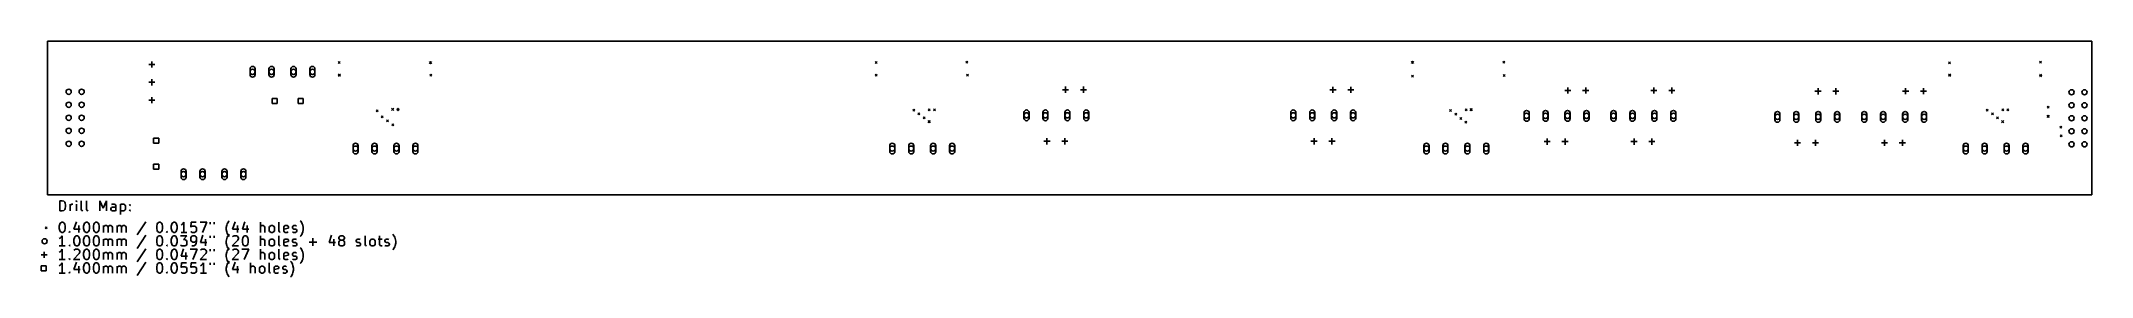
# Model space of a CAD drawing. Extents: x 24 to 425, y -171 to -125.
import ezdxf

# ---------------------------------------------------------------- set-up
doc = ezdxf.new("R2010")
doc.units = 0
doc.layers.add('BLACK', color=7, linetype='CONTINUOUS')

msp = doc.modelspace()

# ---------------------------------------------------------------- linework, layer by layer
at = {"layer": 'BLACK', "linetype": 'CONTINUOUS'}
for p, q in [((25, -125), (425, -125)), ((25, -155), (25, -125)), ((425, -125), (425, -155)), ((44.8325, -129.555), (46.0325, -129.555)), ((45.4325, -128.955), (45.4325, -130.155)), ((64.65, -130.45), (64.65, -131.55)), ((65.65, -131.55), (65.65, -130.45)), ((68.35, -130.45), (68.35, -131.55)), ((69.35, -131.55), (69.35, -130.45)), ((72.65, -130.45), (72.65, -131.55)), ((73.65, -131.55), (73.65, -130.45)), ((76.35, -130.45), (76.35, -131.55)), ((77.35, -131.55), (77.35, -130.45)), ((81.88, -129), (82.28, -129.4)), ((82.28, -129), (81.88, -129.4)), ((81.91, -131.44), (82.31, -131.84)), ((82.31, -131.44), (81.91, -131.84)), ((99.74, -129.01), (100.14, -129.41)), ((100.14, -129.01), (99.74, -129.41)), ((99.79, -131.46), (100.19, -131.86)), ((100.19, -131.46), (99.79, -131.86)), ((186.91, -131.43), (187.31, -131.83)), ((187.31, -131.43), (186.91, -131.83)), ((186.92, -129), (187.32, -129.4)), ((187.32, -129), (186.92, -129.4)), ((204.67, -128.92), (205.07, -129.32)), ((205.07, -128.92), (204.67, -129.32)), ((204.79, -131.45), (205.19, -131.85)), ((205.19, -131.45), (204.79, -131.85)), ((291.89, -128.95), (292.29, -129.35)), ((292.29, -128.95), (291.89, -129.35)), ((291.89, -131.64), (292.29, -132.04)), ((292.29, -131.64), (291.89, -132.04)), ((309.71, -128.92), (310.11, -129.32)), ((310.11, -128.92), (309.71, -129.32)), ((309.78, -131.51), (310.18, -131.91)), ((310.18, -131.51), (309.78, -131.91)), ((396.95, -129.07), (397.35, -129.47)), ((397.35, -129.07), (396.95, -129.47)), ((396.96, -131.48), (397.36, -131.88)), ((397.36, -131.48), (396.96, -131.88)), ((414.75, -128.93), (415.15, -129.33)), ((415.15, -128.93), (414.75, -129.33)), ((414.76, -131.53), (415.16, -131.93)), ((415.16, -131.53), (414.76, -131.93)), ((44.8325, -133.055), (46.0325, -133.055)), ((45.4325, -132.455), (45.4325, -133.655)), ((45.4325, -135.955), (45.4325, -137.155)), ((69.955, -136.228), (68.965, -136.228)), ((68.965, -136.228), (68.965, -137.217)), ((69.955, -137.217), (69.955, -136.228)), ((75.035, -136.228), (74.045, -136.228)), ((74.045, -136.228), (74.045, -137.217)), ((75.035, -137.217), (75.035, -136.228)), ((223.595, -134.5), (224.795, -134.5)), ((224.195, -133.9), (224.195, -135.1)), ((227.095, -134.5), (228.295, -134.5)), ((227.695, -133.9), (227.695, -135.1)), ((275.9, -134.532), (277.1, -134.532)), ((276.5, -133.933), (276.5, -135.132)), ((279.4, -134.532), (280.6, -134.532)), ((280, -133.933), (280, -135.132)), ((321.845, -134.632), (323.045, -134.632)), ((322.445, -134.032), (322.445, -135.232)), ((325.345, -134.632), (326.545, -134.632)), ((325.945, -134.032), (325.945, -135.232)), ((338.695, -134.632), (339.895, -134.632)), ((339.295, -134.032), (339.295, -135.232)), ((342.195, -134.632), (343.395, -134.632)), ((342.795, -134.032), (342.795, -135.232)), ((370.8, -134.8), (372, -134.8)), ((371.4, -134.2), (371.4, -135.4)), ((374.3, -134.8), (375.5, -134.8)), ((374.9, -134.2), (374.9, -135.4)), ((387.945, -134.782), (389.145, -134.782)), ((388.545, -134.183), (388.545, -135.382)), ((391.445, -134.782), (392.645, -134.782)), ((392.045, -134.183), (392.045, -135.382)), ((44.8325, -136.555), (46.0325, -136.555)), ((68.965, -137.217), (69.955, -137.217)), ((74.045, -137.217), (75.035, -137.217)), ((89.31, -138.44), (89.71, -138.84)), ((89.71, -138.44), (89.31, -138.84)), ((90.2725, -139.607), (90.6725, -140.007)), ((90.6725, -139.607), (90.2725, -140.007)), ((91.351, -140.392), (91.751, -140.792)), ((91.751, -140.392), (91.351, -140.792)), ((92.35, -138.13), (92.75, -138.53)), ((92.75, -138.13), (92.35, -138.53)), ((93.39, -138.14), (93.79, -138.54)), ((93.79, -138.14), (93.39, -138.54)), ((194.28, -138.266), (194.68, -138.665)), ((194.68, -138.266), (194.28, -138.665)), ((195.3, -139), (195.7, -139.4)), ((195.7, -139), (195.3, -139.4)), ((196.34, -139.8), (196.74, -140.2)), ((196.74, -139.8), (196.34, -140.2)), ((197.32, -138.22), (197.72, -138.62)), ((197.72, -138.22), (197.32, -138.62)), ((198.35, -138.21), (198.75, -138.61)), ((198.75, -138.21), (198.35, -138.61)), ((216.05, -138.95), (216.05, -140.05)), ((217.05, -140.05), (217.05, -138.95)), ((219.75, -138.95), (219.75, -140.05)), ((220.75, -140.05), (220.75, -138.95)), ((224.05, -138.95), (224.05, -140.05)), ((225.05, -140.05), (225.05, -138.95)), ((227.75, -138.95), (227.75, -140.05)), ((228.75, -140.05), (228.75, -138.95)), ((268.25, -138.95), (268.25, -140.05)), ((269.25, -140.05), (269.25, -138.95)), ((271.95, -138.95), (271.95, -140.05)), ((272.95, -140.05), (272.95, -138.95)), ((276.25, -138.95), (276.25, -140.05)), ((277.25, -140.05), (277.25, -138.95)), ((279.95, -138.95), (279.95, -140.05)), ((280.95, -140.05), (280.95, -138.95)), ((299.3, -138.365), (299.7, -138.766)), ((299.7, -138.365), (299.3, -138.766)), ((300.33, -139.09), (300.73, -139.49)), ((300.73, -139.09), (300.33, -139.49)), ((301.32, -139.9), (301.72, -140.3)), ((301.72, -139.9), (301.32, -140.3)), ((302.34, -138.2), (302.74, -138.6)), ((302.74, -138.2), (302.34, -138.6)), ((303.35, -138.19), (303.75, -138.59)), ((303.75, -138.19), (303.35, -138.59)), ((313.9, -139.05), (313.9, -140.15)), ((314.9, -140.15), (314.9, -139.05)), ((317.6, -139.05), (317.6, -140.15)), ((318.6, -140.15), (318.6, -139.05)), ((321.9, -139.05), (321.9, -140.15)), ((322.9, -140.15), (322.9, -139.05)), ((325.6, -139.05), (325.6, -140.15)), ((326.6, -140.15), (326.6, -139.05)), ((330.9, -139.05), (330.9, -140.15)), ((331.9, -140.15), (331.9, -139.05)), ((334.6, -139.05), (334.6, -140.15)), ((335.6, -140.15), (335.6, -139.05)), ((338.9, -139.05), (338.9, -140.15)), ((339.9, -140.15), (339.9, -139.05)), ((342.6, -139.05), (342.6, -140.15)), ((343.6, -140.15), (343.6, -139.05)), ((362.95, -139.25), (362.95, -140.35)), ((363.95, -140.35), (363.95, -139.25)), ((366.65, -139.25), (366.65, -140.35)), ((367.65, -140.35), (367.65, -139.25)), ((370.95, -139.25), (370.95, -140.35)), ((371.95, -140.35), (371.95, -139.25)), ((374.65, -139.25), (374.65, -140.35)), ((375.65, -140.35), (375.65, -139.25)), ((379.95, -139.25), (379.95, -140.35)), ((380.95, -140.35), (380.95, -139.25)), ((383.65, -139.25), (383.65, -140.35)), ((384.65, -140.35), (384.65, -139.25)), ((387.95, -139.25), (387.95, -140.35)), ((388.95, -140.35), (388.95, -139.25)), ((391.65, -139.25), (391.65, -140.35)), ((392.65, -140.35), (392.65, -139.25)), ((404.29, -138.266), (404.69, -138.665)), ((404.69, -138.266), (404.29, -138.665)), ((405.31, -139), (405.71, -139.4)), ((405.71, -139), (405.31, -139.4)), ((406.34, -139.8), (406.74, -140.2)), ((406.74, -139.8), (406.34, -140.2)), ((407.35, -138.23), (407.75, -138.63)), ((407.75, -138.23), (407.35, -138.63)), ((408.35, -138.22), (408.75, -138.62)), ((408.75, -138.22), (408.35, -138.62)), ((416.2, -137.7), (416.6, -138.1)), ((416.6, -137.7), (416.2, -138.1)), ((416.2, -139.5), (416.6, -139.9)), ((416.6, -139.5), (416.2, -139.9)), ((46.7725, -143.965), (45.7825, -143.965)), ((45.7825, -143.965), (45.7825, -144.955)), ((46.7725, -144.955), (46.7725, -143.965)), ((92.3743, -141.135), (92.7743, -141.534)), ((92.7743, -141.135), (92.3743, -141.534)), ((197.324, -140.534), (197.724, -140.934)), ((197.724, -140.534), (197.324, -140.934)), ((220.555, -143.968), (220.555, -145.167)), ((224.055, -143.968), (224.055, -145.167)), ((272.805, -143.968), (272.805, -145.167)), ((276.305, -143.968), (276.305, -145.167)), ((302.324, -140.635), (302.724, -141.034)), ((302.724, -140.635), (302.324, -141.034)), ((318.405, -144.035), (318.405, -145.235)), ((321.905, -144.035), (321.905, -145.235)), ((335.405, -144.035), (335.405, -145.235)), ((338.905, -144.035), (338.905, -145.235)), ((367.405, -144.267), (367.405, -145.468)), ((370.905, -144.267), (370.905, -145.468)), ((384.405, -144.267), (384.405, -145.468)), ((387.905, -144.267), (387.905, -145.468)), ((407.324, -140.534), (407.724, -140.934)), ((407.724, -140.534), (407.324, -140.934)), ((418.725, -141.625), (419.125, -142.025)), ((419.125, -141.625), (418.725, -142.025)), ((418.75, -143.3), (419.15, -143.7)), ((419.15, -143.3), (418.75, -143.7)), ((45.7825, -144.955), (46.7725, -144.955)), ((84.8, -145.45), (84.8, -146.55)), ((85.8, -146.55), (85.8, -145.45)), ((88.5, -145.45), (88.5, -146.55)), ((89.5, -146.55), (89.5, -145.45)), ((92.8, -145.45), (92.8, -146.55)), ((93.8, -146.55), (93.8, -145.45)), ((96.5, -145.45), (96.5, -146.55)), ((97.5, -146.55), (97.5, -145.45)), ((189.8, -145.45), (189.8, -146.55)), ((190.8, -146.55), (190.8, -145.45)), ((193.5, -145.45), (193.5, -146.55)), ((194.5, -146.55), (194.5, -145.45)), ((197.8, -145.45), (197.8, -146.55)), ((198.8, -146.55), (198.8, -145.45)), ((201.5, -145.45), (201.5, -146.55)), ((202.5, -146.55), (202.5, -145.45)), ((219.955, -144.567), (221.155, -144.567)), ((223.455, -144.567), (224.655, -144.567)), ((272.205, -144.567), (273.405, -144.567)), ((275.705, -144.567), (276.905, -144.567)), ((294.3, -145.45), (294.3, -146.55)), ((295.3, -146.55), (295.3, -145.45)), ((298, -145.45), (298, -146.55)), ((299, -146.55), (299, -145.45)), ((302.3, -145.45), (302.3, -146.55)), ((303.3, -146.55), (303.3, -145.45)), ((306, -145.45), (306, -146.55)), ((307, -146.55), (307, -145.45)), ((317.805, -144.635), (319.005, -144.635)), ((321.305, -144.635), (322.505, -144.635)), ((334.805, -144.635), (336.005, -144.635)), ((338.305, -144.635), (339.505, -144.635)), ((366.805, -144.868), (368.005, -144.868)), ((370.305, -144.868), (371.505, -144.868)), ((383.805, -144.868), (385.005, -144.868)), ((387.305, -144.868), (388.505, -144.868)), ((399.8, -145.45), (399.8, -146.55)), ((400.8, -146.55), (400.8, -145.45)), ((403.5, -145.45), (403.5, -146.55)), ((404.5, -146.55), (404.5, -145.45)), ((407.8, -145.45), (407.8, -146.55)), ((408.8, -146.55), (408.8, -145.45)), ((411.5, -145.45), (411.5, -146.55)), ((412.5, -146.55), (412.5, -145.45)), ((46.7725, -149.045), (45.7825, -149.045)), ((45.7825, -149.045), (45.7825, -150.035)), ((45.7825, -150.035), (46.7725, -150.035)), ((46.7725, -150.035), (46.7725, -149.045)), ((51.15, -150.45), (51.15, -151.55)), ((52.15, -151.55), (52.15, -150.45)), ((54.85, -150.45), (54.85, -151.55)), ((55.85, -151.55), (55.85, -150.45)), ((59.15, -150.45), (59.15, -151.55)), ((60.15, -151.55), (60.15, -150.45)), ((62.85, -150.45), (62.85, -151.55)), ((63.85, -151.55), (63.85, -150.45)), ((425, -155), (25, -155)), ((27.4262, -158.175), (27.4262, -156.175)), ((27.4262, -156.175), (27.9024, -156.175)), ((27.9024, -156.175), (28.1881, -156.27)), ((28.1881, -156.27), (28.3786, -156.461)), ((28.3786, -156.461), (28.4738, -156.651)), ((30.6643, -156.175), (30.569, -156.27)), ((30.569, -156.27), (30.6643, -156.366)), ((30.7595, -156.27), (30.6643, -156.175)), ((30.6643, -156.175), (30.6643, -156.366)), ((30.6643, -156.366), (30.7595, -156.27)), ((31.6167, -157.89), (31.6167, -156.175)), ((32.6643, -157.89), (32.6643, -156.175)), ((35.2357, -158.175), (35.2357, -156.175)), ((35.2357, -156.175), (35.9024, -157.604)), ((35.9024, -157.604), (36.569, -156.175)), ((36.569, -156.175), (36.569, -158.175)), ((27.9024, -158.175), (27.4262, -158.175)), ((27.5214, -160.566), (27.6167, -160.47)), ((27.6167, -160.47), (27.8071, -160.375)), ((27.8071, -160.375), (27.9976, -160.375)), ((28.1881, -158.08), (27.9024, -158.175)), ((27.9976, -160.375), (28.1881, -160.47)), ((28.3786, -157.89), (28.1881, -158.08)), ((28.1881, -160.47), (28.2833, -160.566)), ((28.4738, -157.699), (28.3786, -157.89)), ((28.4738, -156.651), (28.569, -157.032)), ((28.569, -157.318), (28.4738, -157.699)), ((28.569, -157.032), (28.569, -157.318)), ((29.4262, -158.175), (29.4262, -156.842)), ((29.4262, -157.223), (29.5214, -157.032)), ((29.5214, -157.032), (29.6167, -156.937)), ((29.6167, -156.937), (29.8071, -156.842)), ((29.8071, -156.842), (29.9976, -156.842)), ((30.6643, -160.28), (30.1881, -161.709)), ((30.6643, -158.175), (30.6643, -156.842)), ((31.7119, -158.08), (31.6167, -157.89)), ((31.9024, -158.175), (31.7119, -158.08)), ((32.2833, -160.566), (32.3786, -160.47)), ((32.3786, -160.47), (32.569, -160.375)), ((32.569, -160.375), (32.7595, -160.375)), ((32.7595, -158.08), (32.6643, -157.89)), ((32.95, -158.175), (32.7595, -158.08)), ((32.7595, -160.375), (32.95, -160.47)), ((32.95, -160.47), (33.0452, -160.566)), ((34.1881, -160.566), (34.2833, -160.47)), ((34.2833, -160.47), (34.4738, -160.375)), ((34.4738, -160.375), (34.6643, -160.375)), ((34.6643, -160.375), (34.8548, -160.47)), ((34.8548, -160.47), (34.95, -160.566)), ((37.4262, -157.699), (37.5214, -157.509)), ((37.4262, -157.89), (37.4262, -157.699)), ((37.5214, -158.08), (37.4262, -157.89)), ((37.7119, -156.842), (37.5214, -156.937)), ((37.5214, -157.509), (37.7119, -157.413)), ((37.7119, -158.175), (37.5214, -158.08)), ((38.0929, -156.842), (37.7119, -156.842)), ((37.7119, -157.413), (38.1881, -157.413)), ((38.1881, -158.175), (37.7119, -158.175)), ((38.2833, -156.937), (38.0929, -156.842)), ((38.1881, -157.413), (38.3786, -157.318)), ((38.3786, -158.08), (38.1881, -158.175)), ((38.3786, -157.128), (38.2833, -156.937)), ((38.3786, -158.175), (38.3786, -157.128)), ((39.331, -156.842), (39.331, -158.842)), ((39.331, -156.937), (39.5214, -156.842)), ((39.5214, -158.175), (39.331, -158.08)), ((39.5214, -156.842), (39.9024, -156.842)), ((39.9024, -158.175), (39.5214, -158.175)), ((39.9024, -156.842), (40.0929, -156.937)), ((40.0929, -158.08), (39.9024, -158.175)), ((40.0929, -156.937), (40.1881, -157.032)), ((40.1881, -157.985), (40.0929, -158.08)), ((40.1881, -157.032), (40.2833, -157.223)), ((40.2833, -157.794), (40.1881, -157.985)), ((40.2833, -157.223), (40.2833, -157.794)), ((41.0452, -157.032), (41.1405, -156.937)), ((41.1405, -157.128), (41.0452, -157.032)), ((41.0452, -158.08), (41.1405, -157.985)), ((41.1405, -158.175), (41.0452, -158.08)), ((41.1405, -156.937), (41.2357, -157.032)), ((41.1405, -156.937), (41.1405, -157.128)), ((41.2357, -157.032), (41.1405, -157.128)), ((41.1405, -157.985), (41.2357, -158.08)), ((41.1405, -157.985), (41.1405, -158.175)), ((41.2357, -158.08), (41.1405, -158.175)), ((44.2833, -160.28), (42.569, -162.851)), ((46.569, -160.566), (46.6643, -160.47)), ((46.6643, -160.47), (46.8548, -160.375)), ((46.8548, -160.375), (47.0452, -160.375)), ((47.0452, -160.375), (47.2357, -160.47)), ((47.2357, -160.47), (47.331, -160.566)), ((49.4262, -160.566), (49.5214, -160.47)), ((49.5214, -160.47), (49.7119, -160.375)), ((49.7119, -160.375), (49.9024, -160.375)), ((49.9024, -160.375), (50.0929, -160.47)), ((50.0929, -160.47), (50.1881, -160.566)), ((51.7119, -160.375), (51.5214, -160.661)), ((51.7119, -162.375), (51.7119, -160.375)), ((53.1405, -160.375), (53.0452, -161.328)), ((54.0929, -160.375), (53.1405, -160.375)), ((54.8548, -160.375), (56.1881, -160.375)), ((56.1881, -160.375), (55.331, -162.375)), ((56.8548, -160.375), (56.8548, -160.756)), ((57.6167, -160.375), (57.6167, -160.756)), ((60.1881, -160.661), (60.2833, -160.47)), ((60.2833, -160.47), (60.4738, -160.185)), ((60.4738, -160.185), (60.5691, -160.09)), ((61.7119, -160.28), (61.2357, -161.709)), ((63.6167, -160.28), (63.1405, -161.709)), ((66.6643, -162.375), (66.6643, -160.375)), ((70.2833, -162.09), (70.2833, -160.375)), ((74.5691, -160.185), (74.4738, -160.09)), ((74.7595, -160.47), (74.5691, -160.185)), ((74.8548, -160.661), (74.7595, -160.47)), ((24.55, -161.25), (24.95, -161.65)), ((24.95, -161.25), (24.55, -161.65)), ((27.331, -161.137), (27.4262, -160.756)), ((27.331, -161.613), (27.331, -161.137)), ((27.4262, -161.994), (27.331, -161.613)), ((27.5214, -163.491), (27.331, -163.587)), ((27.4262, -160.756), (27.5214, -160.566)), ((27.5214, -162.185), (27.4262, -161.994)), ((27.6167, -162.28), (27.5214, -162.185)), ((27.7119, -163.301), (27.5214, -163.491)), ((27.8071, -162.375), (27.6167, -162.28)), ((27.9024, -163.015), (27.7119, -163.301)), ((27.9976, -162.375), (27.8071, -162.375)), ((27.9024, -165.015), (27.9024, -163.015)), ((28.1881, -162.28), (27.9976, -162.375)), ((28.2833, -162.185), (28.1881, -162.28)), ((28.2833, -160.566), (28.3786, -160.756)), ((28.3786, -161.994), (28.2833, -162.185)), ((28.3786, -160.756), (28.4738, -161.137)), ((28.4738, -161.613), (28.3786, -161.994)), ((28.4738, -161.137), (28.4738, -161.613)), ((29.2357, -162.28), (29.331, -162.185)), ((29.331, -162.375), (29.2357, -162.28)), ((29.331, -162.185), (29.4262, -162.28)), ((29.331, -162.185), (29.331, -162.375)), ((29.4262, -162.28), (29.331, -162.375)), ((30.1881, -161.709), (31.4262, -161.709)), ((30.1881, -163.777), (30.2833, -163.396)), ((30.1881, -164.253), (30.1881, -163.777)), ((30.2833, -164.634), (30.1881, -164.253)), ((30.2833, -163.396), (30.3786, -163.206)), ((30.3786, -163.206), (30.4738, -163.11)), ((30.4738, -163.11), (30.6643, -163.015)), ((30.6643, -163.015), (30.8548, -163.015)), ((30.8548, -163.015), (31.0452, -163.11)), ((31.0452, -163.11), (31.1405, -163.206)), ((31.1405, -161.042), (31.1405, -162.375)), ((31.1405, -163.206), (31.2357, -163.396)), ((31.2357, -163.396), (31.331, -163.777)), ((31.331, -164.253), (31.2357, -164.634)), ((31.331, -163.777), (31.331, -164.253)), ((32.0929, -161.137), (32.1881, -160.756)), ((32.0929, -161.613), (32.0929, -161.137)), ((32.1881, -161.994), (32.0929, -161.613)), ((32.0929, -163.777), (32.1881, -163.396)), ((32.0929, -164.253), (32.0929, -163.777)), ((32.1881, -164.634), (32.0929, -164.253)), ((32.1881, -160.756), (32.2833, -160.566)), ((32.2833, -162.185), (32.1881, -161.994)), ((32.1881, -163.396), (32.2833, -163.206)), ((32.3786, -162.28), (32.2833, -162.185)), ((32.2833, -163.206), (32.3786, -163.11)), ((32.569, -162.375), (32.3786, -162.28)), ((32.3786, -163.11), (32.569, -163.015)), ((32.7595, -162.375), (32.569, -162.375)), ((32.569, -163.015), (32.7595, -163.015)), ((32.95, -162.28), (32.7595, -162.375)), ((32.7595, -163.015), (32.95, -163.11)), ((33.0452, -162.185), (32.95, -162.28)), ((32.95, -163.11), (33.0452, -163.206)), ((33.0452, -160.566), (33.1405, -160.756)), ((33.1405, -161.994), (33.0452, -162.185)), ((33.0452, -163.206), (33.1405, -163.396)), ((33.1405, -160.756), (33.2357, -161.137)), ((33.2357, -161.613), (33.1405, -161.994)), ((33.1405, -163.396), (33.2357, -163.777)), ((33.2357, -164.253), (33.1405, -164.634)), ((33.2357, -161.137), (33.2357, -161.613)), ((33.2357, -163.777), (33.2357, -164.253)), ((33.9976, -161.137), (34.0929, -160.756)), ((33.9976, -161.613), (33.9976, -161.137)), ((34.0929, -161.994), (33.9976, -161.613)), ((33.9976, -163.777), (34.0929, -163.396)), ((33.9976, -164.253), (33.9976, -163.777)), ((34.0929, -164.634), (33.9976, -164.253)), ((34.0929, -160.756), (34.1881, -160.566)), ((34.1881, -162.185), (34.0929, -161.994)), ((34.0929, -163.396), (34.1881, -163.206)), ((34.2833, -162.28), (34.1881, -162.185)), ((34.1881, -163.206), (34.2833, -163.11)), ((34.4738, -162.375), (34.2833, -162.28)), ((34.2833, -163.11), (34.4738, -163.015)), ((34.6643, -162.375), (34.4738, -162.375)), ((34.4738, -163.015), (34.6643, -163.015)), ((34.8548, -162.28), (34.6643, -162.375)), ((34.6643, -163.015), (34.8548, -163.11)), ((34.95, -162.185), (34.8548, -162.28)), ((34.8548, -163.11), (34.95, -163.206)), ((34.95, -160.566), (35.0452, -160.756)), ((35.0452, -161.994), (34.95, -162.185)), ((34.95, -163.206), (35.0452, -163.396)), ((35.0452, -160.756), (35.1405, -161.137)), ((35.1405, -161.613), (35.0452, -161.994)), ((35.0452, -163.396), (35.1405, -163.777)), ((35.1405, -164.253), (35.0452, -164.634)), ((35.1405, -161.137), (35.1405, -161.613)), ((35.1405, -163.777), (35.1405, -164.253)), ((35.9976, -162.375), (35.9976, -161.042)), ((35.9976, -161.232), (36.0929, -161.137)), ((35.9976, -165.015), (35.9976, -163.682)), ((35.9976, -163.872), (36.0929, -163.777)), ((36.0929, -161.137), (36.2833, -161.042)), ((36.0929, -163.777), (36.2833, -163.682)), ((36.2833, -161.042), (36.569, -161.042)), ((36.2833, -163.682), (36.569, -163.682)), ((36.569, -161.042), (36.7595, -161.137)), ((36.569, -163.682), (36.7595, -163.777)), ((36.7595, -161.137), (36.8548, -161.328)), ((36.7595, -163.777), (36.8548, -163.968)), ((36.8548, -161.328), (36.95, -161.137)), ((36.8548, -161.328), (36.8548, -162.375)), ((36.8548, -163.968), (36.95, -163.777)), ((36.8548, -163.968), (36.8548, -165.015)), ((36.95, -161.137), (37.1405, -161.042)), ((36.95, -163.777), (37.1405, -163.682)), ((37.1405, -161.042), (37.4262, -161.042)), ((37.1405, -163.682), (37.4262, -163.682)), ((37.4262, -161.042), (37.6167, -161.137)), ((37.4262, -163.682), (37.6167, -163.777)), ((37.6167, -161.137), (37.7119, -161.328)), ((37.6167, -163.777), (37.7119, -163.968)), ((37.7119, -161.328), (37.7119, -162.375)), ((37.7119, -163.968), (37.7119, -165.015)), ((38.6643, -162.375), (38.6643, -161.042)), ((38.6643, -161.232), (38.7595, -161.137)), ((38.6643, -165.015), (38.6643, -163.682)), ((38.6643, -163.872), (38.7595, -163.777)), ((38.7595, -161.137), (38.95, -161.042)), ((38.7595, -163.777), (38.95, -163.682)), ((38.95, -161.042), (39.2357, -161.042)), ((38.95, -163.682), (39.2357, -163.682)), ((39.2357, -161.042), (39.4262, -161.137)), ((39.2357, -163.682), (39.4262, -163.777)), ((39.4262, -161.137), (39.5214, -161.328)), ((39.4262, -163.777), (39.5214, -163.968)), ((39.5214, -161.328), (39.6167, -161.137)), ((39.5214, -161.328), (39.5214, -162.375)), ((39.5214, -163.968), (39.6167, -163.777)), ((39.5214, -163.968), (39.5214, -165.015)), ((39.6167, -161.137), (39.8071, -161.042)), ((39.6167, -163.777), (39.8071, -163.682)), ((39.8071, -161.042), (40.0929, -161.042)), ((39.8071, -163.682), (40.0929, -163.682)), ((40.0929, -161.042), (40.2833, -161.137)), ((40.0929, -163.682), (40.2833, -163.777)), ((40.2833, -161.137), (40.3786, -161.328)), ((40.2833, -163.777), (40.3786, -163.968)), ((40.3786, -161.328), (40.3786, -162.375)), ((40.3786, -163.968), (40.3786, -165.015)), ((44.2833, -162.92), (42.569, -165.491)), ((46.3786, -161.137), (46.4738, -160.756)), ((46.3786, -161.613), (46.3786, -161.137)), ((46.4738, -161.994), (46.3786, -161.613)), ((46.3786, -163.777), (46.4738, -163.396)), ((46.3786, -164.253), (46.3786, -163.777)), ((46.4738, -164.634), (46.3786, -164.253)), ((46.4738, -160.756), (46.569, -160.566)), ((46.569, -162.185), (46.4738, -161.994)), ((46.4738, -163.396), (46.569, -163.206)), ((46.6643, -162.28), (46.569, -162.185)), ((46.569, -163.206), (46.6643, -163.11)), ((46.8548, -162.375), (46.6643, -162.28)), ((46.6643, -163.11), (46.8548, -163.015)), ((47.0452, -162.375), (46.8548, -162.375)), ((46.8548, -163.015), (47.0452, -163.015)), ((47.2357, -162.28), (47.0452, -162.375)), ((47.0452, -163.015), (47.2357, -163.11)), ((47.331, -162.185), (47.2357, -162.28)), ((47.2357, -163.11), (47.331, -163.206)), ((47.331, -160.566), (47.4262, -160.756)), ((47.4262, -161.994), (47.331, -162.185)), ((47.331, -163.206), (47.4262, -163.396)), ((47.4262, -160.756), (47.5214, -161.137)), ((47.5214, -161.613), (47.4262, -161.994)), ((47.4262, -163.396), (47.5214, -163.777)), ((47.5214, -164.253), (47.4262, -164.634)), ((47.5214, -161.137), (47.5214, -161.613)), ((47.5214, -163.777), (47.5214, -164.253)), ((48.2833, -162.28), (48.3786, -162.185)), ((48.3786, -162.375), (48.2833, -162.28)), ((48.3786, -162.185), (48.4738, -162.28)), ((48.3786, -162.185), (48.3786, -162.375)), ((48.4738, -162.28), (48.3786, -162.375)), ((49.2357, -161.137), (49.331, -160.756)), ((49.2357, -161.613), (49.2357, -161.137)), ((49.331, -161.994), (49.2357, -161.613)), ((49.2357, -163.777), (49.331, -163.396)), ((49.2357, -164.253), (49.2357, -163.777)), ((49.331, -164.634), (49.2357, -164.253)), ((49.331, -160.756), (49.4262, -160.566)), ((49.4262, -162.185), (49.331, -161.994)), ((49.331, -163.396), (49.4262, -163.206)), ((49.5214, -162.28), (49.4262, -162.185)), ((49.4262, -163.206), (49.5214, -163.11)), ((49.7119, -162.375), (49.5214, -162.28)), ((49.5214, -163.11), (49.7119, -163.015)), ((49.9024, -162.375), (49.7119, -162.375)), ((49.7119, -163.015), (49.9024, -163.015)), ((50.0929, -162.28), (49.9024, -162.375)), ((49.9024, -163.015), (50.0929, -163.11)), ((50.1881, -162.185), (50.0929, -162.28)), ((50.0929, -163.11), (50.1881, -163.206)), ((50.1881, -160.566), (50.2833, -160.756)), ((50.2833, -161.994), (50.1881, -162.185)), ((50.1881, -163.206), (50.2833, -163.396)), ((50.2833, -160.756), (50.3786, -161.137)), ((50.3786, -161.613), (50.2833, -161.994)), ((50.2833, -163.396), (50.3786, -163.777)), ((50.3786, -164.253), (50.2833, -164.634)), ((50.3786, -161.137), (50.3786, -161.613)), ((50.3786, -163.777), (50.3786, -164.253)), ((51.0452, -163.015), (52.2833, -163.015)), ((51.331, -160.851), (51.1405, -160.947)), ((52.2833, -162.375), (51.1405, -162.375)), ((51.5214, -160.661), (51.331, -160.851)), ((52.2833, -163.015), (51.6167, -163.777)), ((51.6167, -163.777), (51.9024, -163.777)), ((51.9024, -163.777), (52.0929, -163.872)), ((52.0929, -163.872), (52.1881, -163.968)), ((52.1881, -163.968), (52.2833, -164.158)), ((52.2833, -164.158), (52.2833, -164.634)), ((53.0452, -161.328), (53.1405, -161.232)), ((53.1405, -162.28), (53.0452, -162.185)), ((53.1405, -163.206), (53.0452, -163.396)), ((53.0452, -163.396), (53.0452, -163.872)), ((53.0452, -163.872), (53.1405, -164.063)), ((53.1405, -161.232), (53.331, -161.137)), ((53.331, -162.375), (53.1405, -162.28)), ((53.2357, -163.11), (53.1405, -163.206)), ((53.1405, -164.063), (53.2357, -164.158)), ((53.4262, -163.015), (53.2357, -163.11)), ((53.2357, -164.158), (53.4262, -164.253)), ((53.331, -161.137), (53.8071, -161.137)), ((53.8071, -162.375), (53.331, -162.375)), ((53.8071, -163.015), (53.4262, -163.015)), ((53.4262, -164.253), (53.8071, -164.253)), ((53.8071, -161.137), (53.9976, -161.232)), ((53.9976, -162.28), (53.8071, -162.375)), ((53.9976, -163.11), (53.8071, -163.015)), ((53.8071, -164.253), (53.9976, -164.158)), ((53.9976, -161.232), (54.0929, -161.328)), ((54.0929, -162.185), (53.9976, -162.28)), ((54.0929, -163.206), (53.9976, -163.11)), ((53.9976, -164.158), (54.0929, -164.063)), ((54.0929, -161.328), (54.1881, -161.518)), ((54.1881, -161.994), (54.0929, -162.185)), ((54.1881, -163.396), (54.0929, -163.206)), ((54.0929, -164.063), (54.1881, -163.872)), ((54.0929, -164.539), (54.1881, -164.158)), ((54.1881, -161.518), (54.1881, -161.994)), ((54.1881, -164.158), (54.1881, -163.396)), ((55.4262, -162.92), (54.95, -164.349)), ((54.95, -164.349), (56.1881, -164.349)), ((55.9024, -163.682), (55.9024, -165.015)), ((56.8548, -163.015), (56.8548, -163.396)), ((57.6167, -163.015), (57.6167, -163.396)), ((59.9976, -161.423), (60.0929, -160.947)), ((59.9976, -161.804), (59.9976, -161.423)), ((60.0929, -162.28), (59.9976, -161.804)), ((59.9976, -164.063), (60.0929, -163.587)), ((59.9976, -164.444), (59.9976, -164.063)), ((60.0929, -164.92), (59.9976, -164.444)), ((60.0929, -160.947), (60.1881, -160.661)), ((60.1881, -162.566), (60.0929, -162.28)), ((60.0929, -163.587), (60.1881, -163.301)), ((60.2833, -162.756), (60.1881, -162.566)), ((60.1881, -163.301), (60.2833, -163.11)), ((60.4738, -163.042), (60.2833, -162.756)), ((60.2833, -163.11), (60.4738, -162.825)), ((60.4738, -162.825), (60.5691, -162.73)), ((60.5691, -163.137), (60.4738, -163.042)), ((62.2833, -163.872), (61.1405, -165.015)), ((61.2357, -161.709), (62.4738, -161.709)), ((61.2357, -163.206), (61.331, -163.11)), ((61.331, -163.11), (61.5214, -163.015)), ((61.5214, -163.015), (61.9976, -163.015)), ((61.9976, -163.015), (62.1881, -163.11)), ((62.1881, -161.042), (62.1881, -162.375)), ((62.1881, -163.11), (62.2833, -163.206)), ((62.2833, -163.206), (62.3786, -163.396)), ((62.3786, -163.587), (62.2833, -163.872)), ((62.3786, -163.396), (62.3786, -163.587)), ((63.1405, -161.709), (64.3786, -161.709)), ((63.1405, -163.777), (63.2357, -163.396)), ((63.1405, -164.253), (63.1405, -163.777)), ((63.2357, -164.634), (63.1405, -164.253)), ((63.2357, -163.396), (63.331, -163.206)), ((63.331, -163.206), (63.4262, -163.11)), ((63.4262, -163.11), (63.6167, -163.015)), ((63.6167, -163.015), (63.8071, -163.015)), ((63.8071, -163.015), (63.9976, -163.11)), ((63.9976, -163.11), (64.0929, -163.206)), ((64.0929, -161.042), (64.0929, -162.375)), ((64.0929, -163.206), (64.1881, -163.396)), ((64.1881, -163.396), (64.2833, -163.777)), ((64.2833, -164.253), (64.1881, -164.634)), ((64.2833, -163.777), (64.2833, -164.253)), ((66.7595, -161.137), (66.6643, -161.232)), ((66.6643, -165.015), (66.6643, -163.015)), ((66.7595, -163.777), (66.6643, -163.872)), ((66.95, -161.042), (66.7595, -161.137)), ((66.95, -163.682), (66.7595, -163.777)), ((67.2357, -161.042), (66.95, -161.042)), ((67.2357, -163.682), (66.95, -163.682)), ((67.4262, -161.137), (67.2357, -161.042)), ((67.4262, -163.777), (67.2357, -163.682)), ((67.5214, -161.328), (67.4262, -161.137)), ((67.5214, -163.968), (67.4262, -163.777)), ((67.5214, -162.375), (67.5214, -161.328)), ((67.5214, -165.015), (67.5214, -163.968)), ((68.3786, -161.423), (68.4738, -161.232)), ((68.3786, -161.994), (68.3786, -161.423)), ((68.4738, -162.185), (68.3786, -161.994)), ((68.3786, -164.063), (68.4738, -163.872)), ((68.3786, -164.634), (68.3786, -164.063)), ((68.4738, -161.232), (68.5691, -161.137)), ((68.5691, -162.28), (68.4738, -162.185)), ((68.4738, -163.872), (68.5691, -163.777)), ((68.5691, -161.137), (68.7595, -161.042)), ((68.7595, -162.375), (68.5691, -162.28)), ((68.5691, -163.777), (68.7595, -163.682)), ((68.7595, -161.042), (69.0452, -161.042)), ((69.0452, -162.375), (68.7595, -162.375)), ((68.7595, -163.682), (69.0452, -163.682)), ((69.0452, -161.042), (69.2357, -161.137)), ((69.2357, -162.28), (69.0452, -162.375)), ((69.0452, -163.682), (69.2357, -163.777)), ((69.2357, -161.137), (69.331, -161.232)), ((69.331, -162.185), (69.2357, -162.28)), ((69.2357, -163.777), (69.331, -163.872)), ((69.331, -161.232), (69.4262, -161.423)), ((69.4262, -161.994), (69.331, -162.185)), ((69.331, -163.872), (69.4262, -164.063)), ((69.4262, -161.423), (69.4262, -161.994)), ((69.4262, -164.063), (69.4262, -164.634)), ((70.3786, -162.28), (70.2833, -162.09)), ((70.2833, -164.73), (70.2833, -163.015)), ((70.5691, -162.375), (70.3786, -162.28)), ((71.2357, -161.328), (71.331, -161.137)), ((71.2357, -162.09), (71.2357, -161.328)), ((72.1881, -161.518), (71.2357, -161.709)), ((71.331, -162.28), (71.2357, -162.09)), ((71.2357, -163.968), (71.331, -163.777)), ((71.2357, -164.73), (71.2357, -163.968)), ((72.1881, -164.158), (71.2357, -164.349)), ((71.331, -161.137), (71.5214, -161.042)), ((71.5214, -162.375), (71.331, -162.28)), ((71.331, -163.777), (71.5214, -163.682)), ((71.5214, -161.042), (71.9024, -161.042)), ((71.9024, -162.375), (71.5214, -162.375)), ((71.5214, -163.682), (71.9024, -163.682)), ((71.9024, -161.042), (72.0929, -161.137)), ((72.0929, -162.28), (71.9024, -162.375)), ((71.9024, -163.682), (72.0929, -163.777)), ((72.0929, -161.137), (72.1881, -161.328)), ((72.0929, -163.777), (72.1881, -163.968)), ((72.1881, -161.328), (72.1881, -161.518)), ((72.1881, -163.968), (72.1881, -164.158)), ((72.95, -161.328), (73.0452, -161.137)), ((72.95, -161.423), (72.95, -161.328)), ((73.0452, -161.613), (72.95, -161.423)), ((72.95, -162.28), (73.1405, -162.375)), ((72.95, -163.968), (73.0452, -163.777)), ((72.95, -164.063), (72.95, -163.968)), ((73.0452, -164.253), (72.95, -164.063)), ((73.0452, -161.137), (73.2357, -161.042)), ((73.2357, -161.709), (73.0452, -161.613)), ((73.0452, -163.777), (73.2357, -163.682)), ((73.2357, -164.349), (73.0452, -164.253)), ((73.1405, -162.375), (73.5214, -162.375)), ((73.2357, -161.042), (73.5214, -161.042)), ((73.5214, -161.709), (73.2357, -161.709)), ((73.2357, -163.682), (73.5214, -163.682)), ((73.5214, -164.349), (73.2357, -164.349)), ((73.5214, -161.042), (73.7119, -161.137)), ((73.7119, -161.804), (73.5214, -161.709)), ((73.5214, -162.375), (73.7119, -162.28)), ((73.5214, -163.682), (73.7119, -163.777)), ((73.7119, -164.444), (73.5214, -164.349)), ((73.8071, -161.994), (73.7119, -161.804)), ((73.7119, -162.28), (73.8071, -162.09)), ((73.8071, -164.634), (73.7119, -164.444)), ((73.8071, -162.09), (73.8071, -161.994)), ((74.4738, -163.137), (74.5691, -163.042)), ((74.5691, -163.042), (74.7595, -162.756)), ((74.7595, -162.756), (74.8548, -162.566)), ((74.95, -160.947), (74.8548, -160.661)), ((74.8548, -162.566), (74.95, -162.28)), ((75.0452, -161.423), (74.95, -160.947)), ((74.95, -162.28), (75.0452, -161.804)), ((75.0452, -161.804), (75.0452, -161.423)), ((76.1881, -164.253), (77.7119, -164.253)), ((76.95, -165.015), (76.95, -163.491)), ((80.5691, -162.92), (80.0929, -164.349)), ((80.0929, -164.349), (81.331, -164.349)), ((81.0452, -163.682), (81.0452, -165.015)), ((81.9976, -163.396), (82.0929, -163.206)), ((81.9976, -163.491), (81.9976, -163.396)), ((82.0929, -163.682), (81.9976, -163.491)), ((82.0929, -164.063), (81.9976, -164.253)), ((81.9976, -164.253), (81.9976, -164.634)), ((82.0929, -163.206), (82.1881, -163.11)), ((82.1881, -163.777), (82.0929, -163.682)), ((82.1881, -163.968), (82.0929, -164.063)), ((82.1881, -163.11), (82.3786, -163.015)), ((82.3786, -163.872), (82.1881, -163.777)), ((82.3786, -163.872), (82.1881, -163.968)), ((82.3786, -163.015), (82.7595, -163.015)), ((82.7595, -163.872), (82.3786, -163.872)), ((82.7595, -163.015), (82.95, -163.11)), ((82.95, -163.777), (82.7595, -163.872)), ((82.95, -163.968), (82.7595, -163.872)), ((82.95, -163.11), (83.0452, -163.206)), ((83.0452, -163.682), (82.95, -163.777)), ((83.0452, -164.063), (82.95, -163.968)), ((83.0452, -163.206), (83.1405, -163.396)), ((83.1405, -163.491), (83.0452, -163.682)), ((83.1405, -164.253), (83.0452, -164.063)), ((83.1405, -163.396), (83.1405, -163.491)), ((83.1405, -164.634), (83.1405, -164.253)), ((85.4262, -163.968), (85.5214, -163.777)), ((85.4262, -164.063), (85.4262, -163.968)), ((85.5214, -164.253), (85.4262, -164.063)), ((85.5214, -163.777), (85.7119, -163.682)), ((85.7119, -164.349), (85.5214, -164.253)), ((85.7119, -163.682), (85.9976, -163.682)), ((85.9976, -164.349), (85.7119, -164.349)), ((85.9976, -163.682), (86.1881, -163.777)), ((86.1881, -164.444), (85.9976, -164.349)), ((86.2833, -164.634), (86.1881, -164.444)), ((87.1405, -164.73), (87.1405, -163.015)), ((88.0929, -164.063), (88.1881, -163.872)), ((88.0929, -164.634), (88.0929, -164.063)), ((88.1881, -163.872), (88.2833, -163.777)), ((88.2833, -163.777), (88.4738, -163.682)), ((88.4738, -163.682), (88.7595, -163.682)), ((88.7595, -163.682), (88.95, -163.777)), ((88.95, -163.777), (89.0452, -163.872)), ((89.0452, -163.872), (89.1405, -164.063)), ((89.1405, -164.063), (89.1405, -164.634)), ((89.7119, -163.682), (90.4738, -163.682)), ((89.9976, -163.015), (89.9976, -164.73)), ((91.0452, -163.968), (91.1405, -163.777)), ((91.0452, -164.063), (91.0452, -163.968)), ((91.1405, -164.253), (91.0452, -164.063)), ((91.1405, -163.777), (91.331, -163.682)), ((91.331, -164.349), (91.1405, -164.253)), ((91.331, -163.682), (91.6167, -163.682)), ((91.6167, -164.349), (91.331, -164.349)), ((91.6167, -163.682), (91.8071, -163.777)), ((91.8071, -164.444), (91.6167, -164.349)), ((91.9024, -164.634), (91.8071, -164.444)), ((92.6643, -162.825), (92.5691, -162.73)), ((92.8548, -163.11), (92.6643, -162.825)), ((92.95, -163.301), (92.8548, -163.11)), ((93.0452, -163.587), (92.95, -163.301)), ((93.1405, -164.063), (93.0452, -163.587)), ((93.0452, -164.92), (93.1405, -164.444)), ((93.1405, -164.444), (93.1405, -164.063)), ((23.75, -166.73), (24.95, -166.73)), ((24.35, -166.13), (24.35, -167.33)), ((28.4738, -165.015), (27.331, -165.015)), ((27.5214, -166.131), (27.331, -166.227)), ((28.4738, -167.655), (27.331, -167.655)), ((27.7119, -165.941), (27.5214, -166.131)), ((27.9024, -165.655), (27.7119, -165.941)), ((27.9024, -168.295), (27.7119, -168.581)), ((27.9024, -167.655), (27.9024, -165.655)), ((27.9024, -170.295), (27.9024, -168.295)), ((29.2357, -164.92), (29.331, -164.825)), ((29.331, -165.015), (29.2357, -164.92)), ((29.2357, -167.56), (29.331, -167.465)), ((29.331, -167.655), (29.2357, -167.56)), ((29.331, -164.825), (29.4262, -164.92)), ((29.331, -164.825), (29.331, -165.015)), ((29.4262, -164.92), (29.331, -165.015)), ((29.331, -167.465), (29.4262, -167.56)), ((29.331, -167.465), (29.331, -167.655)), ((29.4262, -167.56), (29.331, -167.655)), ((31.2357, -166.512), (30.0929, -167.655)), ((30.0929, -167.655), (31.331, -167.655)), ((30.1881, -165.846), (30.2833, -165.75)), ((30.6643, -168.2), (30.1881, -169.629)), ((30.3786, -164.825), (30.2833, -164.634)), ((30.2833, -165.75), (30.4738, -165.655)), ((30.4738, -164.92), (30.3786, -164.825)), ((30.6643, -165.015), (30.4738, -164.92)), ((30.4738, -165.655), (30.95, -165.655)), ((30.8548, -165.015), (30.6643, -165.015)), ((31.0452, -164.92), (30.8548, -165.015)), ((30.95, -165.655), (31.1405, -165.75)), ((31.1405, -164.825), (31.0452, -164.92)), ((31.2357, -164.634), (31.1405, -164.825)), ((31.1405, -165.75), (31.2357, -165.846)), ((31.2357, -165.846), (31.331, -166.036)), ((31.331, -166.227), (31.2357, -166.512)), ((31.331, -166.036), (31.331, -166.227)), ((32.0929, -166.417), (32.1881, -166.036)), ((32.0929, -166.893), (32.0929, -166.417)), ((32.1881, -167.274), (32.0929, -166.893)), ((32.2833, -164.825), (32.1881, -164.634)), ((32.1881, -166.036), (32.2833, -165.846)), ((32.2833, -167.465), (32.1881, -167.274)), ((32.1881, -168.676), (32.2833, -168.486)), ((32.3786, -164.92), (32.2833, -164.825)), ((32.2833, -165.846), (32.3786, -165.75)), ((32.3786, -167.56), (32.2833, -167.465)), ((32.2833, -168.486), (32.3786, -168.39)), ((32.569, -165.015), (32.3786, -164.92)), ((32.3786, -165.75), (32.569, -165.655)), ((32.569, -167.655), (32.3786, -167.56)), ((32.3786, -168.39), (32.569, -168.295)), ((32.7595, -165.015), (32.569, -165.015)), ((32.569, -165.655), (32.7595, -165.655)), ((32.7595, -167.655), (32.569, -167.655)), ((32.569, -168.295), (32.7595, -168.295)), ((32.95, -164.92), (32.7595, -165.015)), ((32.7595, -165.655), (32.95, -165.75)), ((32.95, -167.56), (32.7595, -167.655)), ((32.7595, -168.295), (32.95, -168.39)), ((33.0452, -164.825), (32.95, -164.92)), ((32.95, -165.75), (33.0452, -165.846)), ((33.0452, -167.465), (32.95, -167.56)), ((32.95, -168.39), (33.0452, -168.486)), ((33.1405, -164.634), (33.0452, -164.825)), ((33.0452, -165.846), (33.1405, -166.036)), ((33.1405, -167.274), (33.0452, -167.465)), ((33.0452, -168.486), (33.1405, -168.676)), ((33.1405, -166.036), (33.2357, -166.417)), ((33.2357, -166.893), (33.1405, -167.274)), ((33.2357, -166.417), (33.2357, -166.893)), ((33.9976, -166.417), (34.0929, -166.036)), ((33.9976, -166.893), (33.9976, -166.417)), ((34.0929, -167.274), (33.9976, -166.893)), ((34.1881, -164.825), (34.0929, -164.634)), ((34.0929, -166.036), (34.1881, -165.846)), ((34.1881, -167.465), (34.0929, -167.274)), ((34.0929, -168.676), (34.1881, -168.486)), ((34.2833, -164.92), (34.1881, -164.825)), ((34.1881, -165.846), (34.2833, -165.75)), ((34.2833, -167.56), (34.1881, -167.465)), ((34.1881, -168.486), (34.2833, -168.39)), ((34.4738, -165.015), (34.2833, -164.92)), ((34.2833, -165.75), (34.4738, -165.655)), ((34.4738, -167.655), (34.2833, -167.56)), ((34.2833, -168.39), (34.4738, -168.295)), ((34.6643, -165.015), (34.4738, -165.015)), ((34.4738, -165.655), (34.6643, -165.655)), ((34.6643, -167.655), (34.4738, -167.655)), ((34.4738, -168.295), (34.6643, -168.295)), ((34.8548, -164.92), (34.6643, -165.015)), ((34.6643, -165.655), (34.8548, -165.75)), ((34.8548, -167.56), (34.6643, -167.655)), ((34.6643, -168.295), (34.8548, -168.39)), ((34.95, -164.825), (34.8548, -164.92)), ((34.8548, -165.75), (34.95, -165.846)), ((34.95, -167.465), (34.8548, -167.56)), ((34.8548, -168.39), (34.95, -168.486)), ((35.0452, -164.634), (34.95, -164.825)), ((34.95, -165.846), (35.0452, -166.036)), ((35.0452, -167.274), (34.95, -167.465)), ((34.95, -168.486), (35.0452, -168.676)), ((35.0452, -166.036), (35.1405, -166.417)), ((35.1405, -166.893), (35.0452, -167.274)), ((35.1405, -166.417), (35.1405, -166.893)), ((35.9976, -167.655), (35.9976, -166.322)), ((35.9976, -166.512), (36.0929, -166.417)), ((36.0929, -166.417), (36.2833, -166.322)), ((36.2833, -166.322), (36.569, -166.322)), ((36.569, -166.322), (36.7595, -166.417)), ((36.7595, -166.417), (36.8548, -166.608)), ((36.8548, -166.608), (36.95, -166.417)), ((36.8548, -166.608), (36.8548, -167.655)), ((36.95, -166.417), (37.1405, -166.322)), ((37.1405, -166.322), (37.4262, -166.322)), ((37.4262, -166.322), (37.6167, -166.417)), ((37.6167, -166.417), (37.7119, -166.608)), ((37.7119, -166.608), (37.7119, -167.655)), ((38.6643, -167.655), (38.6643, -166.322)), ((38.6643, -166.512), (38.7595, -166.417)), ((38.7595, -166.417), (38.95, -166.322)), ((38.95, -166.322), (39.2357, -166.322)), ((39.2357, -166.322), (39.4262, -166.417)), ((39.4262, -166.417), (39.5214, -166.608)), ((39.5214, -166.608), (39.6167, -166.417)), ((39.5214, -166.608), (39.5214, -167.655)), ((39.6167, -166.417), (39.8071, -166.322)), ((39.8071, -166.322), (40.0929, -166.322)), ((40.0929, -166.322), (40.2833, -166.417)), ((40.2833, -166.417), (40.3786, -166.608)), ((40.3786, -166.608), (40.3786, -167.655)), ((44.2833, -165.56), (42.569, -168.131)), ((44.2833, -168.2), (42.569, -170.771)), ((46.3786, -166.417), (46.4738, -166.036)), ((46.3786, -166.893), (46.3786, -166.417)), ((46.4738, -167.274), (46.3786, -166.893)), ((46.569, -164.825), (46.4738, -164.634)), ((46.4738, -166.036), (46.569, -165.846)), ((46.569, -167.465), (46.4738, -167.274)), ((46.4738, -168.676), (46.569, -168.486)), ((46.6643, -164.92), (46.569, -164.825)), ((46.569, -165.846), (46.6643, -165.75)), ((46.6643, -167.56), (46.569, -167.465)), ((46.569, -168.486), (46.6643, -168.39)), ((46.8548, -165.015), (46.6643, -164.92)), ((46.6643, -165.75), (46.8548, -165.655)), ((46.8548, -167.655), (46.6643, -167.56)), ((46.6643, -168.39), (46.8548, -168.295)), ((47.0452, -165.015), (46.8548, -165.015)), ((46.8548, -165.655), (47.0452, -165.655)), ((47.0452, -167.655), (46.8548, -167.655)), ((46.8548, -168.295), (47.0452, -168.295)), ((47.2357, -164.92), (47.0452, -165.015)), ((47.0452, -165.655), (47.2357, -165.75)), ((47.2357, -167.56), (47.0452, -167.655)), ((47.0452, -168.295), (47.2357, -168.39)), ((47.331, -164.825), (47.2357, -164.92)), ((47.2357, -165.75), (47.331, -165.846)), ((47.331, -167.465), (47.2357, -167.56)), ((47.2357, -168.39), (47.331, -168.486)), ((47.4262, -164.634), (47.331, -164.825)), ((47.331, -165.846), (47.4262, -166.036)), ((47.4262, -167.274), (47.331, -167.465)), ((47.331, -168.486), (47.4262, -168.676)), ((47.4262, -166.036), (47.5214, -166.417)), ((47.5214, -166.893), (47.4262, -167.274)), ((47.5214, -166.417), (47.5214, -166.893)), ((48.2833, -164.92), (48.3786, -164.825)), ((48.3786, -165.015), (48.2833, -164.92)), ((48.2833, -167.56), (48.3786, -167.465)), ((48.3786, -167.655), (48.2833, -167.56)), ((48.3786, -164.825), (48.4738, -164.92)), ((48.3786, -164.825), (48.3786, -165.015)), ((48.4738, -164.92), (48.3786, -165.015)), ((48.3786, -167.465), (48.4738, -167.56)), ((48.3786, -167.465), (48.3786, -167.655)), ((48.4738, -167.56), (48.3786, -167.655)), ((49.2357, -166.417), (49.331, -166.036)), ((49.2357, -166.893), (49.2357, -166.417)), ((49.331, -167.274), (49.2357, -166.893)), ((49.4262, -164.825), (49.331, -164.634)), ((49.331, -166.036), (49.4262, -165.846)), ((49.4262, -167.465), (49.331, -167.274)), ((49.331, -168.676), (49.4262, -168.486)), ((49.5214, -164.92), (49.4262, -164.825)), ((49.4262, -165.846), (49.5214, -165.75)), ((49.5214, -167.56), (49.4262, -167.465)), ((49.4262, -168.486), (49.5214, -168.39)), ((49.7119, -165.015), (49.5214, -164.92)), ((49.5214, -165.75), (49.7119, -165.655)), ((49.7119, -167.655), (49.5214, -167.56)), ((49.5214, -168.39), (49.7119, -168.295)), ((49.9024, -165.015), (49.7119, -165.015)), ((49.7119, -165.655), (49.9024, -165.655)), ((49.9024, -167.655), (49.7119, -167.655)), ((49.7119, -168.295), (49.9024, -168.295)), ((50.0929, -164.92), (49.9024, -165.015)), ((49.9024, -165.655), (50.0929, -165.75)), ((50.0929, -167.56), (49.9024, -167.655)), ((49.9024, -168.295), (50.0929, -168.39)), ((50.1881, -164.825), (50.0929, -164.92)), ((50.0929, -165.75), (50.1881, -165.846)), ((50.1881, -167.465), (50.0929, -167.56)), ((50.0929, -168.39), (50.1881, -168.486)), ((50.2833, -164.634), (50.1881, -164.825)), ((50.1881, -165.846), (50.2833, -166.036)), ((50.2833, -167.274), (50.1881, -167.465)), ((50.1881, -168.486), (50.2833, -168.676)), ((50.2833, -166.036), (50.3786, -166.417)), ((50.3786, -166.893), (50.2833, -167.274)), ((50.3786, -166.417), (50.3786, -166.893)), ((51.1405, -164.92), (51.0452, -164.825)), ((51.331, -165.015), (51.1405, -164.92)), ((51.6167, -165.56), (51.1405, -166.989)), ((51.1405, -166.989), (52.3786, -166.989)), ((51.2357, -168.295), (51.1405, -169.248)), ((52.1881, -168.295), (51.2357, -168.295)), ((51.9024, -165.015), (51.331, -165.015)), ((52.0929, -164.92), (51.9024, -165.015)), ((52.1881, -164.825), (52.0929, -164.92)), ((52.0929, -166.322), (52.0929, -167.655)), ((52.2833, -164.634), (52.1881, -164.825)), ((52.95, -165.655), (54.2833, -165.655)), ((53.1405, -168.295), (53.0452, -169.248)), ((54.0929, -168.295), (53.1405, -168.295)), ((53.2357, -165.015), (53.6167, -165.015)), ((54.2833, -165.655), (53.4262, -167.655)), ((53.6167, -165.015), (53.8071, -164.92)), ((53.8071, -164.92), (53.9024, -164.825)), ((53.9024, -164.825), (54.0929, -164.539)), ((55.9976, -166.512), (54.8548, -167.655)), ((54.8548, -167.655), (56.0929, -167.655)), ((54.95, -165.846), (55.0452, -165.75)), ((55.0452, -165.75), (55.2357, -165.655)), ((55.2357, -165.655), (55.7119, -165.655)), ((55.5214, -168.295), (55.331, -168.581)), ((55.5214, -170.295), (55.5214, -168.295)), ((55.7119, -165.655), (55.9024, -165.75)), ((55.9024, -165.75), (55.9976, -165.846)), ((55.9976, -165.846), (56.0929, -166.036)), ((56.0929, -166.227), (55.9976, -166.512)), ((56.0929, -166.036), (56.0929, -166.227)), ((56.8548, -165.655), (56.8548, -166.036)), ((56.8548, -168.295), (56.8548, -168.676)), ((57.6167, -165.655), (57.6167, -166.036)), ((57.6167, -168.295), (57.6167, -168.676)), ((59.9976, -166.703), (60.0929, -166.227)), ((59.9976, -167.084), (59.9976, -166.703)), ((60.0929, -167.56), (59.9976, -167.084)), ((60.1881, -165.206), (60.0929, -164.92)), ((60.0929, -166.227), (60.1881, -165.941)), ((60.1881, -167.846), (60.0929, -167.56)), ((60.2833, -165.396), (60.1881, -165.206)), ((60.1881, -165.941), (60.2833, -165.75)), ((60.2833, -168.036), (60.1881, -167.846)), ((60.1881, -168.581), (60.2833, -168.39)), ((60.4738, -165.682), (60.2833, -165.396)), ((60.2833, -165.75), (60.4738, -165.465)), ((60.4738, -168.322), (60.2833, -168.036)), ((60.2833, -168.39), (60.4738, -168.105)), ((60.4738, -165.465), (60.5691, -165.37)), ((60.5691, -165.777), (60.4738, -165.682)), ((60.4738, -168.105), (60.5691, -168.01)), ((60.5691, -168.417), (60.4738, -168.322)), ((61.1405, -165.015), (62.3786, -165.015)), ((62.2833, -166.512), (61.1405, -167.655)), ((61.1405, -167.655), (62.3786, -167.655)), ((61.2357, -165.846), (61.331, -165.75)), ((61.7119, -168.2), (61.2357, -169.629)), ((61.331, -165.75), (61.5214, -165.655)), ((61.5214, -165.655), (61.9976, -165.655)), ((61.9976, -165.655), (62.1881, -165.75)), ((62.1881, -165.75), (62.2833, -165.846)), ((62.2833, -165.846), (62.3786, -166.036)), ((62.3786, -166.227), (62.2833, -166.512)), ((62.3786, -166.036), (62.3786, -166.227)), ((63.0452, -165.655), (64.3786, -165.655)), ((63.331, -164.825), (63.2357, -164.634)), ((63.4262, -164.92), (63.331, -164.825)), ((63.6167, -165.015), (63.4262, -164.92)), ((64.3786, -165.655), (63.5214, -167.655)), ((63.8071, -165.015), (63.6167, -165.015)), ((63.9976, -164.92), (63.8071, -165.015)), ((64.0929, -164.825), (63.9976, -164.92)), ((64.1881, -164.634), (64.0929, -164.825)), ((64.7595, -170.295), (64.7595, -168.295)), ((66.6643, -167.655), (66.6643, -165.655)), ((66.7595, -166.417), (66.6643, -166.512)), ((66.95, -166.322), (66.7595, -166.417)), ((67.2357, -166.322), (66.95, -166.322)), ((67.4262, -166.417), (67.2357, -166.322)), ((67.5214, -166.608), (67.4262, -166.417)), ((67.5214, -167.655), (67.5214, -166.608)), ((68.4738, -164.825), (68.3786, -164.634)), ((68.3786, -166.703), (68.4738, -166.512)), ((68.3786, -167.274), (68.3786, -166.703)), ((68.4738, -167.465), (68.3786, -167.274)), ((68.3786, -170.01), (68.3786, -168.295)), ((68.5691, -164.92), (68.4738, -164.825)), ((68.4738, -166.512), (68.5691, -166.417)), ((68.5691, -167.56), (68.4738, -167.465)), ((68.7595, -165.015), (68.5691, -164.92)), ((68.5691, -166.417), (68.7595, -166.322)), ((68.7595, -167.655), (68.5691, -167.56)), ((69.0452, -165.015), (68.7595, -165.015)), ((68.7595, -166.322), (69.0452, -166.322)), ((69.0452, -167.655), (68.7595, -167.655)), ((69.2357, -164.92), (69.0452, -165.015)), ((69.0452, -166.322), (69.2357, -166.417)), ((69.2357, -167.56), (69.0452, -167.655)), ((69.331, -164.825), (69.2357, -164.92)), ((69.2357, -166.417), (69.331, -166.512)), ((69.331, -167.465), (69.2357, -167.56)), ((69.4262, -164.634), (69.331, -164.825)), ((69.331, -166.512), (69.4262, -166.703)), ((69.4262, -167.274), (69.331, -167.465)), ((69.4262, -166.703), (69.4262, -167.274)), ((70.3786, -164.92), (70.2833, -164.73)), ((70.2833, -167.37), (70.2833, -165.655)), ((70.3786, -167.56), (70.2833, -167.37)), ((70.5691, -165.015), (70.3786, -164.92)), ((70.5691, -167.655), (70.3786, -167.56)), ((71.331, -164.92), (71.2357, -164.73)), ((71.2357, -166.608), (71.331, -166.417)), ((71.2357, -167.37), (71.2357, -166.608)), ((72.1881, -166.798), (71.2357, -166.989)), ((71.331, -167.56), (71.2357, -167.37)), ((71.5214, -165.015), (71.331, -164.92)), ((71.331, -166.417), (71.5214, -166.322)), ((71.5214, -167.655), (71.331, -167.56)), ((71.9024, -165.015), (71.5214, -165.015)), ((71.5214, -166.322), (71.9024, -166.322)), ((71.9024, -167.655), (71.5214, -167.655)), ((72.0929, -164.92), (71.9024, -165.015)), ((71.9024, -166.322), (72.0929, -166.417)), ((72.0929, -167.56), (71.9024, -167.655)), ((72.0929, -166.417), (72.1881, -166.608)), ((72.1881, -166.608), (72.1881, -166.798)), ((72.6643, -168.105), (72.5691, -168.01)), ((72.8548, -168.39), (72.6643, -168.105)), ((72.95, -168.581), (72.8548, -168.39)), ((72.95, -164.92), (73.1405, -165.015)), ((72.95, -166.608), (73.0452, -166.417)), ((72.95, -166.703), (72.95, -166.608)), ((73.0452, -166.893), (72.95, -166.703)), ((72.95, -167.56), (73.1405, -167.655)), ((73.0452, -166.417), (73.2357, -166.322)), ((73.2357, -166.989), (73.0452, -166.893)), ((73.1405, -165.015), (73.5214, -165.015)), ((73.1405, -167.655), (73.5214, -167.655)), ((73.2357, -166.322), (73.5214, -166.322)), ((73.5214, -166.989), (73.2357, -166.989)), ((73.5214, -165.015), (73.7119, -164.92)), ((73.5214, -166.322), (73.7119, -166.417)), ((73.7119, -167.084), (73.5214, -166.989)), ((73.5214, -167.655), (73.7119, -167.56)), ((73.7119, -164.92), (73.8071, -164.73)), ((73.8071, -167.274), (73.7119, -167.084)), ((73.7119, -167.56), (73.8071, -167.37)), ((73.8071, -164.73), (73.8071, -164.634)), ((73.8071, -167.37), (73.8071, -167.274)), ((74.5691, -165.465), (74.4738, -165.37)), ((74.4738, -168.417), (74.5691, -168.322)), ((74.7595, -165.75), (74.5691, -165.465)), ((74.5691, -168.322), (74.7595, -168.036)), ((74.8548, -165.941), (74.7595, -165.75)), ((74.7595, -168.036), (74.8548, -167.846)), ((74.95, -166.227), (74.8548, -165.941)), ((74.8548, -167.846), (74.95, -167.56)), ((75.0452, -166.703), (74.95, -166.227)), ((74.95, -167.56), (75.0452, -167.084)), ((75.0452, -167.084), (75.0452, -166.703)), ((81.9976, -164.634), (82.0929, -164.825)), ((82.0929, -164.825), (82.1881, -164.92)), ((82.1881, -164.92), (82.3786, -165.015)), ((82.3786, -165.015), (82.7595, -165.015)), ((82.7595, -165.015), (82.95, -164.92)), ((82.95, -164.92), (83.0452, -164.825)), ((83.0452, -164.825), (83.1405, -164.634)), ((85.4262, -164.92), (85.6167, -165.015)), ((85.6167, -165.015), (85.9976, -165.015)), ((85.9976, -165.015), (86.1881, -164.92)), ((86.1881, -164.92), (86.2833, -164.73)), ((86.2833, -164.73), (86.2833, -164.634)), ((87.2357, -164.92), (87.1405, -164.73)), ((87.4262, -165.015), (87.2357, -164.92)), ((88.1881, -164.825), (88.0929, -164.634)), ((88.2833, -164.92), (88.1881, -164.825)), ((88.4738, -165.015), (88.2833, -164.92)), ((88.7595, -165.015), (88.4738, -165.015)), ((88.95, -164.92), (88.7595, -165.015)), ((89.0452, -164.825), (88.95, -164.92)), ((89.1405, -164.634), (89.0452, -164.825)), ((89.9976, -164.73), (90.0929, -164.92)), ((90.0929, -164.92), (90.2833, -165.015)), ((90.2833, -165.015), (90.4738, -165.015)), ((91.0452, -164.92), (91.2357, -165.015)), ((91.2357, -165.015), (91.6167, -165.015)), ((91.6167, -165.015), (91.8071, -164.92)), ((91.8071, -164.92), (91.9024, -164.73)), ((91.9024, -164.73), (91.9024, -164.634)), ((92.5691, -165.777), (92.6643, -165.682)), ((92.6643, -165.682), (92.8548, -165.396)), ((92.8548, -165.396), (92.95, -165.206)), ((92.95, -165.206), (93.0452, -164.92)), ((24.745, -168.875), (23.755, -168.875)), ((23.755, -168.875), (23.755, -169.865)), ((23.755, -169.865), (24.745, -169.865)), ((24.745, -169.865), (24.745, -168.875)), ((27.5214, -168.771), (27.331, -168.867)), ((28.4738, -170.295), (27.331, -170.295)), ((27.7119, -168.581), (27.5214, -168.771)), ((29.2357, -170.2), (29.331, -170.105)), ((29.331, -170.295), (29.2357, -170.2)), ((29.331, -170.105), (29.4262, -170.2)), ((29.331, -170.105), (29.331, -170.295)), ((29.4262, -170.2), (29.331, -170.295)), ((30.1881, -169.629), (31.4262, -169.629)), ((31.1405, -168.962), (31.1405, -170.295)), ((32.0929, -169.057), (32.1881, -168.676)), ((32.0929, -169.533), (32.0929, -169.057)), ((32.1881, -169.914), (32.0929, -169.533)), ((32.2833, -170.105), (32.1881, -169.914)), ((32.3786, -170.2), (32.2833, -170.105)), ((32.569, -170.295), (32.3786, -170.2)), ((32.7595, -170.295), (32.569, -170.295)), ((32.95, -170.2), (32.7595, -170.295)), ((33.0452, -170.105), (32.95, -170.2)), ((33.1405, -169.914), (33.0452, -170.105)), ((33.1405, -168.676), (33.2357, -169.057)), ((33.2357, -169.533), (33.1405, -169.914)), ((33.2357, -169.057), (33.2357, -169.533)), ((33.9976, -169.057), (34.0929, -168.676)), ((33.9976, -169.533), (33.9976, -169.057)), ((34.0929, -169.914), (33.9976, -169.533)), ((34.1881, -170.105), (34.0929, -169.914)), ((34.2833, -170.2), (34.1881, -170.105)), ((34.4738, -170.295), (34.2833, -170.2)), ((34.6643, -170.295), (34.4738, -170.295)), ((34.8548, -170.2), (34.6643, -170.295)), ((34.95, -170.105), (34.8548, -170.2)), ((35.0452, -169.914), (34.95, -170.105)), ((35.0452, -168.676), (35.1405, -169.057)), ((35.1405, -169.533), (35.0452, -169.914)), ((35.1405, -169.057), (35.1405, -169.533)), ((35.9976, -170.295), (35.9976, -168.962)), ((35.9976, -169.152), (36.0929, -169.057)), ((36.0929, -169.057), (36.2833, -168.962)), ((36.2833, -168.962), (36.569, -168.962)), ((36.569, -168.962), (36.7595, -169.057)), ((36.7595, -169.057), (36.8548, -169.248)), ((36.8548, -169.248), (36.95, -169.057)), ((36.8548, -169.248), (36.8548, -170.295)), ((36.95, -169.057), (37.1405, -168.962)), ((37.1405, -168.962), (37.4262, -168.962)), ((37.4262, -168.962), (37.6167, -169.057)), ((37.6167, -169.057), (37.7119, -169.248)), ((37.7119, -169.248), (37.7119, -170.295)), ((38.6643, -170.295), (38.6643, -168.962)), ((38.6643, -169.152), (38.7595, -169.057)), ((38.7595, -169.057), (38.95, -168.962)), ((38.95, -168.962), (39.2357, -168.962)), ((39.2357, -168.962), (39.4262, -169.057)), ((39.4262, -169.057), (39.5214, -169.248)), ((39.5214, -169.248), (39.6167, -169.057)), ((39.5214, -169.248), (39.5214, -170.295)), ((39.6167, -169.057), (39.8071, -168.962)), ((39.8071, -168.962), (40.0929, -168.962)), ((40.0929, -168.962), (40.2833, -169.057)), ((40.2833, -169.057), (40.3786, -169.248)), ((40.3786, -169.248), (40.3786, -170.295)), ((46.3786, -169.057), (46.4738, -168.676)), ((46.3786, -169.533), (46.3786, -169.057)), ((46.4738, -169.914), (46.3786, -169.533)), ((46.569, -170.105), (46.4738, -169.914)), ((46.6643, -170.2), (46.569, -170.105)), ((46.8548, -170.295), (46.6643, -170.2)), ((47.0452, -170.295), (46.8548, -170.295)), ((47.2357, -170.2), (47.0452, -170.295)), ((47.331, -170.105), (47.2357, -170.2)), ((47.4262, -169.914), (47.331, -170.105)), ((47.4262, -168.676), (47.5214, -169.057)), ((47.5214, -169.533), (47.4262, -169.914)), ((47.5214, -169.057), (47.5214, -169.533)), ((48.2833, -170.2), (48.3786, -170.105)), ((48.3786, -170.295), (48.2833, -170.2)), ((48.3786, -170.105), (48.4738, -170.2)), ((48.3786, -170.105), (48.3786, -170.295)), ((48.4738, -170.2), (48.3786, -170.295)), ((49.2357, -169.057), (49.331, -168.676)), ((49.2357, -169.533), (49.2357, -169.057)), ((49.331, -169.914), (49.2357, -169.533)), ((49.4262, -170.105), (49.331, -169.914)), ((49.5214, -170.2), (49.4262, -170.105)), ((49.7119, -170.295), (49.5214, -170.2)), ((49.9024, -170.295), (49.7119, -170.295)), ((50.0929, -170.2), (49.9024, -170.295)), ((50.1881, -170.105), (50.0929, -170.2)), ((50.2833, -169.914), (50.1881, -170.105)), ((50.2833, -168.676), (50.3786, -169.057)), ((50.3786, -169.533), (50.2833, -169.914)), ((50.3786, -169.057), (50.3786, -169.533)), ((51.1405, -169.248), (51.2357, -169.152)), ((51.2357, -170.2), (51.1405, -170.105)), ((51.2357, -169.152), (51.4262, -169.057)), ((51.4262, -170.295), (51.2357, -170.2)), ((51.4262, -169.057), (51.9024, -169.057)), ((51.9024, -170.295), (51.4262, -170.295)), ((51.9024, -169.057), (52.0929, -169.152)), ((52.0929, -170.2), (51.9024, -170.295)), ((52.0929, -169.152), (52.1881, -169.248)), ((52.1881, -170.105), (52.0929, -170.2)), ((52.1881, -169.248), (52.2833, -169.438)), ((52.2833, -169.914), (52.1881, -170.105)), ((52.2833, -169.438), (52.2833, -169.914)), ((53.0452, -169.248), (53.1405, -169.152)), ((53.1405, -170.2), (53.0452, -170.105)), ((53.1405, -169.152), (53.331, -169.057)), ((53.331, -170.295), (53.1405, -170.2)), ((53.331, -169.057), (53.8071, -169.057)), ((53.8071, -170.295), (53.331, -170.295)), ((53.8071, -169.057), (53.9976, -169.152)), ((53.9976, -170.2), (53.8071, -170.295)), ((53.9976, -169.152), (54.0929, -169.248)), ((54.0929, -170.105), (53.9976, -170.2)), ((54.0929, -169.248), (54.1881, -169.438)), ((54.1881, -169.914), (54.0929, -170.105)), ((54.1881, -169.438), (54.1881, -169.914)), ((55.1405, -168.771), (54.95, -168.867)), ((56.0929, -170.295), (54.95, -170.295)), ((55.331, -168.581), (55.1405, -168.771)), ((59.9976, -169.343), (60.0929, -168.867)), ((59.9976, -169.724), (59.9976, -169.343)), ((60.0929, -170.2), (59.9976, -169.724)), ((60.0929, -168.867), (60.1881, -168.581)), ((60.1881, -170.486), (60.0929, -170.2)), ((60.2833, -170.676), (60.1881, -170.486)), ((60.4738, -170.962), (60.2833, -170.676)), ((60.5691, -171.057), (60.4738, -170.962)), ((61.2357, -169.629), (62.4738, -169.629)), ((62.1881, -168.962), (62.1881, -170.295)), ((64.8548, -169.057), (64.7595, -169.152)), ((65.0452, -168.962), (64.8548, -169.057)), ((65.331, -168.962), (65.0452, -168.962)), ((65.5214, -169.057), (65.331, -168.962)), ((65.6167, -169.248), (65.5214, -169.057)), ((65.6167, -170.295), (65.6167, -169.248)), ((66.4738, -169.343), (66.5691, -169.152)), ((66.4738, -169.914), (66.4738, -169.343)), ((66.5691, -170.105), (66.4738, -169.914)), ((66.5691, -169.152), (66.6643, -169.057)), ((66.6643, -170.2), (66.5691, -170.105)), ((66.6643, -169.057), (66.8548, -168.962)), ((66.8548, -170.295), (66.6643, -170.2)), ((66.8548, -168.962), (67.1405, -168.962)), ((67.1405, -170.295), (66.8548, -170.295)), ((67.1405, -168.962), (67.331, -169.057)), ((67.331, -170.2), (67.1405, -170.295)), ((67.331, -169.057), (67.4262, -169.152)), ((67.4262, -170.105), (67.331, -170.2)), ((67.4262, -169.152), (67.5214, -169.343)), ((67.5214, -169.914), (67.4262, -170.105)), ((67.5214, -169.343), (67.5214, -169.914)), ((68.4738, -170.2), (68.3786, -170.01)), ((68.6643, -170.295), (68.4738, -170.2)), ((69.331, -169.248), (69.4262, -169.057)), ((69.331, -170.01), (69.331, -169.248)), ((70.2833, -169.438), (69.331, -169.629)), ((69.4262, -170.2), (69.331, -170.01)), ((69.4262, -169.057), (69.6167, -168.962)), ((69.6167, -170.295), (69.4262, -170.2)), ((69.6167, -168.962), (69.9976, -168.962)), ((69.9976, -170.295), (69.6167, -170.295)), ((69.9976, -168.962), (70.1881, -169.057)), ((70.1881, -170.2), (69.9976, -170.295)), ((70.1881, -169.057), (70.2833, -169.248)), ((70.2833, -169.248), (70.2833, -169.438)), ((71.0452, -169.248), (71.1405, -169.057)), ((71.0452, -169.343), (71.0452, -169.248)), ((71.1405, -169.533), (71.0452, -169.343)), ((71.0452, -170.2), (71.2357, -170.295)), ((71.1405, -169.057), (71.331, -168.962)), ((71.331, -169.629), (71.1405, -169.533)), ((71.2357, -170.295), (71.6167, -170.295)), ((71.331, -168.962), (71.6167, -168.962)), ((71.6167, -169.629), (71.331, -169.629)), ((71.6167, -168.962), (71.8071, -169.057)), ((71.8071, -169.724), (71.6167, -169.629)), ((71.6167, -170.295), (71.8071, -170.2)), ((71.9024, -169.914), (71.8071, -169.724)), ((71.8071, -170.2), (71.9024, -170.01)), ((71.9024, -170.01), (71.9024, -169.914)), ((72.5691, -171.057), (72.6643, -170.962)), ((72.6643, -170.962), (72.8548, -170.676)), ((72.8548, -170.676), (72.95, -170.486)), ((73.0452, -168.867), (72.95, -168.581)), ((72.95, -170.486), (73.0452, -170.2)), ((73.1405, -169.343), (73.0452, -168.867)), ((73.0452, -170.2), (73.1405, -169.724)), ((73.1405, -169.724), (73.1405, -169.343))]:
    msp.add_line(p, q, dxfattribs=at)
at = {"layer": 'BLACK'}
for centre in [(65.15, -131), (68.85, -131), (73.15, -131), (76.85, -131), (29.16, -134.9), (31.7, -134.9), (421, -135), (423.54, -135), (29.16, -137.44), (29.16, -139.98), (31.7, -137.44), (31.7, -139.98), (216.55, -139.5), (220.25, -139.5), (224.55, -139.5), (228.25, -139.5), (268.75, -139.5), (272.45, -139.5), (276.75, -139.5), (280.45, -139.5), (314.4, -139.6), (318.1, -139.6), (322.4, -139.6), (326.1, -139.6), (331.4, -139.6), (335.1, -139.6), (339.4, -139.6), (343.1, -139.6), (363.45, -139.8), (367.15, -139.8), (371.45, -139.8), (375.15, -139.8), (380.45, -139.8), (384.15, -139.8), (388.45, -139.8), (392.15, -139.8), (421, -137.54), (421, -140.08), (423.54, -137.54), (423.54, -140.08), (29.16, -142.52), (31.7, -142.52), (421, -142.62), (423.54, -142.62), (29.16, -145.06), (31.7, -145.06), (85.3, -146), (89, -146), (93.3, -146), (97, -146), (190.3, -146), (194, -146), (198.3, -146), (202, -146), (294.8, -146), (298.5, -146), (302.8, -146), (306.5, -146), (400.3, -146), (404, -146), (408.3, -146), (412, -146), (421, -145.16), (423.54, -145.16), (51.65, -151), (55.35, -151), (59.65, -151), (63.35, -151), (24.45, -164.09)]:
    msp.add_circle(centre, 0.5, dxfattribs=at)
for centre, start, end in [((65.15, -130.45), 0, 180), ((65.15, -131.55), 180, 360), ((68.85, -130.45), 0, 180), ((68.85, -131.55), 180, 360), ((73.15, -130.45), 0, 180), ((73.15, -131.55), 180, 360), ((76.85, -130.45), 0, 180), ((76.85, -131.55), 180, 360), ((216.55, -138.95), 0, 180), ((216.55, -140.05), 180, 360), ((220.25, -138.95), 0, 180), ((220.25, -140.05), 180, 360), ((224.55, -138.95), 0, 180), ((224.55, -140.05), 180, 360), ((228.25, -138.95), 0, 180), ((228.25, -140.05), 180, 360), ((268.75, -138.95), 0, 180), ((268.75, -140.05), 180, 360), ((272.45, -138.95), 0, 180), ((272.45, -140.05), 180, 360), ((276.75, -138.95), 0, 180), ((276.75, -140.05), 180, 360), ((280.45, -138.95), 0, 180), ((280.45, -140.05), 180, 360), ((314.4, -139.05), 0, 180), ((314.4, -140.15), 180, 360), ((318.1, -139.05), 0, 180), ((318.1, -140.15), 180, 360), ((322.4, -139.05), 0, 180), ((322.4, -140.15), 180, 360), ((326.1, -139.05), 0, 180), ((326.1, -140.15), 180, 360), ((331.4, -139.05), 0, 180), ((331.4, -140.15), 180, 360), ((335.1, -139.05), 0, 180), ((335.1, -140.15), 180, 360), ((339.4, -139.05), 0, 180), ((339.4, -140.15), 180, 360), ((343.1, -139.05), 0, 180), ((343.1, -140.15), 180, 360), ((363.45, -139.25), 0, 180), ((363.45, -140.35), 180, 360), ((367.15, -139.25), 0, 180), ((367.15, -140.35), 180, 360), ((371.45, -139.25), 0, 180), ((371.45, -140.35), 180, 360), ((375.15, -139.25), 0, 180), ((375.15, -140.35), 180, 360), ((380.45, -139.25), 0, 180), ((380.45, -140.35), 180, 360), ((384.15, -139.25), 0, 180), ((384.15, -140.35), 180, 360), ((388.45, -139.25), 0, 180), ((388.45, -140.35), 180, 360), ((392.15, -139.25), 0, 180), ((392.15, -140.35), 180, 360), ((85.3, -145.45), 0, 180), ((85.3, -146.55), 180, 360), ((89, -145.45), 0, 180), ((89, -146.55), 180, 360), ((93.3, -145.45), 0, 180), ((93.3, -146.55), 180, 360), ((97, -145.45), 0, 180), ((97, -146.55), 180, 360), ((190.3, -145.45), 0, 180), ((190.3, -146.55), 180, 360), ((194, -145.45), 0, 180), ((194, -146.55), 180, 360), ((198.3, -145.45), 0, 180), ((198.3, -146.55), 180, 360), ((202, -145.45), 0, 180), ((202, -146.55), 180, 360), ((294.8, -145.45), 0, 180), ((294.8, -146.55), 180, 360), ((298.5, -145.45), 0, 180), ((298.5, -146.55), 180, 360), ((302.8, -145.45), 0, 180), ((302.8, -146.55), 180, 360), ((306.5, -145.45), 0, 180), ((306.5, -146.55), 180, 360), ((400.3, -145.45), 0, 180), ((400.3, -146.55), 180, 360), ((404, -145.45), 0, 180), ((404, -146.55), 180, 360), ((408.3, -145.45), 0, 180), ((408.3, -146.55), 180, 360), ((412, -145.45), 0, 180), ((412, -146.55), 180, 360), ((51.65, -150.45), 0, 180), ((51.65, -151.55), 180, 360), ((55.35, -150.45), 0, 180), ((55.35, -151.55), 180, 360), ((59.65, -150.45), 0, 180), ((59.65, -151.55), 180, 360), ((63.35, -150.45), 0, 180), ((63.35, -151.55), 180, 360)]:
    msp.add_arc(centre, 0.5, start, end, dxfattribs=at)

doc.saveas('drawing.dxf')
